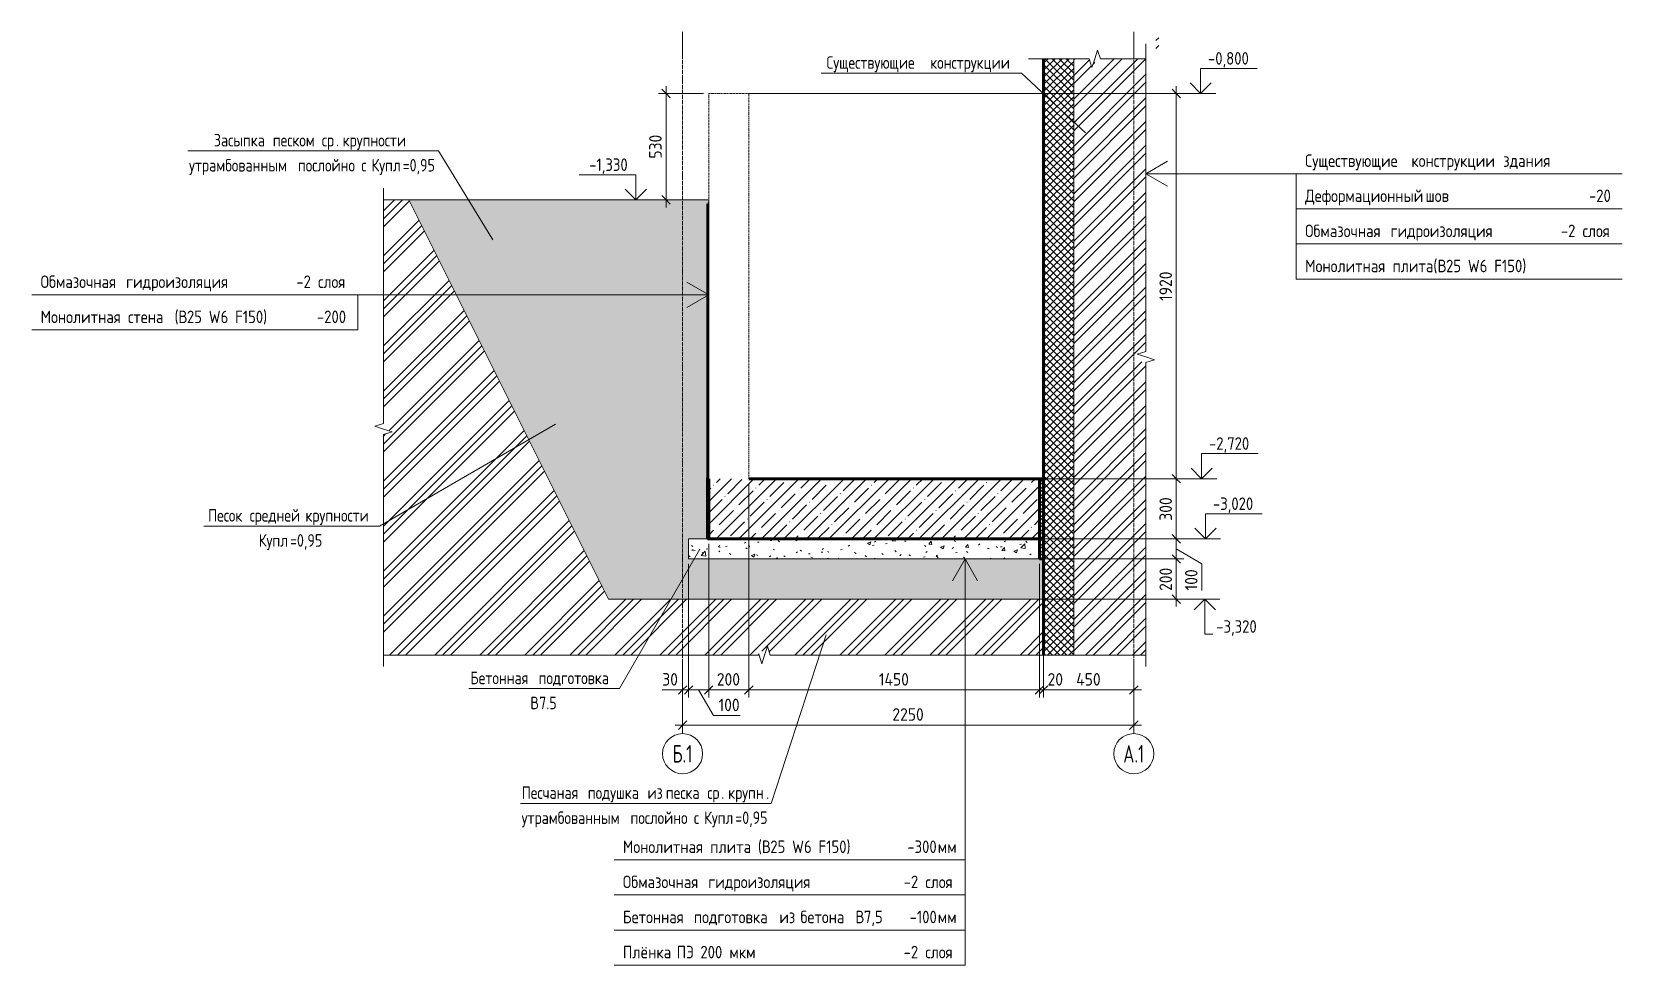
# Model space of a CAD drawing. Header units: millimetres. Extents: x 37836 to 78104, y -5145 to 33689.
# Drawn here: x 70174 to 78104, y -5145 to -492 of the extents above; entities that cross this region are included whole.
import ezdxf

# ---------------------------------------------------------------- set-up
doc = ezdxf.new("R2010")
doc.units = ezdxf.units.MM
doc.linetypes.add('01 Штриховая _4 мм_', pattern=[6, 3.5, -2.5])
doc.linetypes.add('02 Штрихпунктирная _20 мм_', pattern=[25, 20, -2.5, 0, -2.5])
for name, color, linetype, lineweight in [('AA_Dim', 7, 'Continuous', 9), ('AA_Dim-25', 7, 'Continuous', 9), ('AA_Linii', 7, 'Continuous', 9), ('AA_Oformlenie', 7, 'Continuous', 9), ('AA_Vinoska', 7, 'Continuous', 9), ('AA_Visotnaya otmetka', 7, 'Continuous', 9), ('AF_Balki', 7, 'Continuous', 20), ('AF_Perekritie', 7, 'Continuous', 60), ('AF_Pokritie', 7, 'Continuous', 9), ('AF_Stena', 7, 'Continuous', 60), ('AF_Stena_Гидроизоляция', 253, 'Continuous', 20), ('AF_Stena_Опалубка', 253, 'Continuous', 20), ('KR_Fundament', 7, 'Continuous', 20), ('Оси', 7, 'Continuous', 9)]:
    doc.layers.add(name, color=color, linetype=linetype, lineweight=lineweight)
doc.styles.add('GOST Common', font='GOST_Common.ttf', dxfattribs={"width": 0.85, "height": 62.5})
doc.styles.add('ISOCPEUR', font='isocpeur.ttf', dxfattribs={"width": 0.7, "height": 87.5})
doc.styles.add('ISOCPEUR_1', font='isocpeur.ttf', dxfattribs={"width": 0.85, "height": 62.5})
doc.styles.add('ISOCPEUR_2', font='isocpeur.ttf', dxfattribs={"width": 0.9, "height": 62.5})
doc.dimstyles.new('00_Точн_3_знака__прозр_', dxfattribs={"dimscale": 304.8, "dimtxt": 62.248823, "dimasz": 0.139436, "dimexe": 0.123031, "dimexo": 0.082021, "dimgap": 0.008202, "dimtad": 1, "dimdec": 3, "dimrnd": 0.001, "dimdsep": 46, "dimtxsty": 'ISOCPEUR_2', "dimblk1": 'OBLIQUE', "dimblk2": 'OBLIQUE', "dimsah": 1, "dimcen": 0.09, "dimdle": 0.123031, "dimazin": 0, "dimtfac": 1, "dimtdec": 4, "dimtix": 1, "dimtmove": 0, "dimatfit": 3, "dimfxl": 1, "dimtvp": 1, "dimtolj": 1, "dimtzin": 0, "dimlwd": 18, "dimlwe": 18, "dimarcsym": 2})
doc.dimstyles.new('00_Точн_3_знака__прозр__1', dxfattribs={"dimscale": 304.8, "dimtxt": 62.248823, "dimasz": 0.139436, "dimexe": 0.123031, "dimexo": 0.082021, "dimgap": 0.008202, "dimtad": 1, "dimdec": 3, "dimrnd": 0.001, "dimdsep": 46, "dimtxsty": 'ISOCPEUR_2', "dimblk1": 'OBLIQUE', "dimblk2": 'OBLIQUE', "dimsah": 1, "dimcen": 0.09, "dimdle": 0.123031, "dimazin": 0, "dimtfac": 1, "dimtdec": 4, "dimtix": 1, "dimtmove": 1, "dimatfit": 3, "dimfxl": 1, "dimtvp": 1, "dimtolj": 1, "dimtzin": 0, "dimlwd": 18, "dimlwe": 18, "dimarcsym": 2})
pattern_1 = [(45, (73377.053, -1995), (-17.67767, 17.67767), []), (135, (73377.053, -1995), (-17.67767, -17.67767), [])]

msp = doc.modelspace()

# ---------------------------------------------------------------- texts
at = {"layer": 'AA_Vinoska', "char_height": 62.5, "attachment_point": 1, "style": 'GOST Common'}
for s, insert, width in [('Существующие', (74136.1409, -614.0096), 604.773008), ('\\fGOST Common|b0|i0|c204|p34|;\\W.85; ', (74635.1286, -614.0096), 22.146617), ('конструкции', (74653.4014, -614.0096), 516.186539), ('Засыпка', (71081.3999, -1001.0171), 333.902844), ('\\fGOST Common|b0|i0|c204|p34|;\\W.85; ', (71356.8973, -1001.0171), 22.146617), ('песком', (71375.1701, -1001.0171), 274.277336), ('\\fGOST Common|b0|i0|c204|p34|;\\W.85; ', (71601.4715, -1001.0171), 22.146617), ('ср', (71619.7443, -1001.0171), 85.179297), ('крупности', (71723.7586, -1001.0171), 419.082141), ('. ', (71690.0242, -1001.0171), 40.886062), ('утрамбованным', (70957.7249, -1126.0171), 635.437555), ('\\fGOST Common|b0|i0|c204|p34|;\\W.85; ', (71482.0133, -1126.0171), 22.146617), ('послойно', (71500.2861, -1126.0171), 361.160219), ('\\fGOST Common|b0|i0|c204|p34|;\\W.85; ', (71798.273, -1126.0171), 22.146617), ('\\fGOST Common|b0|i0|c204|p34|;\\W.85;с', (71816.5458, -1126.0171), 39.182477), ('\\fGOST Common|b0|i0|c204|p34|;\\W.85; ', (71848.8746, -1126.0171), 22.146617), ('Купл', (71867.1474, -1126.0171), 189.098039), ('=0,95', (72023.1689, -1126.0171), 206.133898), ('Песок', (71053.0692, -2871.3078), 228.280516), ('\\fGOST Common|b0|i0|c204|p34|;\\W.85; ', (71241.4195, -2871.3078), 22.146617), ('средней', (71259.6923, -2871.3078), 315.163398), ('\\fGOST Common|b0|i0|c204|p34|;\\W.85; ', (71519.7281, -2871.3078), 22.146617), ('крупности', (71538.0009, -2871.3078), 419.082141), ('Купл', (71305.413, -2996.3078), 189.098039), ('=0,95', (71461.4345, -2996.3078), 206.133898), ('Бетонная', (72360.385, -3681.6463), 390.12118), ('\\fGOST Common|b0|i0|c204|p34|;\\W.85; ', (72682.2672, -3681.6463), 22.146617), ('подготовка', (72700.54, -3681.6463), 477.004062), ('\\fGOST Common|b0|i0|c204|p34|;\\W.85;В', (72659.7975, -3806.6463), 52.811164), ('7.5', (72703.3711, -3806.6463), 110.733086), ('Песчаная', (72616.9069, -4253.6873), 376.492492), ('\\fGOST Common|b0|i0|c204|p34|;\\W.85; ', (72927.5443, -4253.6873), 22.146617), ('подушка', (72945.817, -4253.6873), 339.013602), ('\\fGOST Common|b0|i0|c204|p34|;\\W.85; ', (73225.5312, -4253.6873), 22.146617), ('из', (73243.804, -4253.6873), 88.586469), ('\\fGOST Common|b0|i0|c204|p34|;\\W.85; ', (73316.8952, -4253.6873), 22.146617), ('песка', (73335.168, -4253.6873), 228.280516), ('\\fGOST Common|b0|i0|c204|p34|;\\W.85; ', (73523.5182, -4253.6873), 22.146617), ('ср', (73541.791, -4253.6873), 85.179297), ('крупн', (73645.8053, -4253.6873), 229.984102), ('. ', (73612.0709, -4253.6873), 40.886062), ('\\fGOST Common|b0|i0|c204|p34|;\\W.85;.', (73835.5612, -4253.6873), 18.739445), ('утрамбованным', (72616.1631, -4378.6873), 635.437555), ('\\fGOST Common|b0|i0|c204|p34|;\\W.85; ', (73140.4515, -4378.6873), 22.146617), ('послойно', (73158.7243, -4378.6873), 361.160219), ('\\fGOST Common|b0|i0|c204|p34|;\\W.85; ', (73456.7113, -4378.6873), 22.146617), ('\\fGOST Common|b0|i0|c204|p34|;\\W.85;с', (73474.9841, -4378.6873), 39.182477), ('\\fGOST Common|b0|i0|c204|p34|;\\W.85; ', (73507.3129, -4378.6873), 22.146617), ('Купл', (73525.5857, -4378.6873), 189.098039), ('=0,95', (73681.6071, -4378.6873), 206.133898)]:
    msp.add_mtext(s, dxfattribs=dict(at, insert=insert, width=width))
at = {"layer": 'Оси', "char_height": 87.5, "attachment_point": 1, "style": 'ISOCPEUR'}
for s, insert, width in [('\\fISOCPEUR|b0|i0|c204|p34|;\\W.7;Б', (73368.9488, -4047.5741), 60.326984), ('.1', (73418.7236, -4047.5741), 60.326984), ('\\fISOCPEUR|b0|i0|c204|p34|;\\W.7;А', (75616.0613, -4047.5741), 67.34175), ('.1', (75671.6238, -4047.5741), 60.326984)]:
    msp.add_mtext(s, dxfattribs=dict(at, insert=insert, width=width))

# ---------------------------------------------------------------- blocks, each defined once
blk = doc.blocks.new('011_ЛинияОбрыва _ЭлУзла_Линия_ - Тип 1-3696220-Разрез 2 Опл')
at = {"layer": 'AA_Oformlenie'}
for p, q in [((-33014, -3598.8), (-34886.7, -3598.8)), ((-31085, -3598.8), (-32958.4, -3598.8))]:
    blk.add_line(p, q, dxfattribs=at)
blk = doc.blocks.new('011_ЛинияОбрыва _ЭлУзла_Линия_ - Тип 1-3691065-Разрез 2 Опл')
at = {"layer": 'AA_Oformlenie'}
for p, q in [((-34886.7, -2444.4), (-34886.7, -1346.3)), ((-34886.7, -3598.8), (-34886.7, -2500))]:
    blk.add_line(p, q, dxfattribs=at)
blk = doc.blocks.new('011_ЛинияОбрыва _ЭлУзла_Линия_ - Тип 1-3696354-Разрез 2 Опл')
at = {"layer": 'AA_Oformlenie'}
for p, q in [((-31595, -626.3), (-31367.5, -626.3)), ((-31311.8, -626.3), (-31085, -626.3))]:
    blk.add_line(p, q, dxfattribs=at)
blk = doc.blocks.new('011_ЛинияОбрыва _ЭлУзла_Линия_ - Тип 1-3780672-Разрез 2 Опл')
at = {"layer": 'AA_Oformlenie'}
for p, q in [((-31085, -626.3), (-31085, -2085)), ((-31085, -2140.7), (-31085, -3598.8))]:
    blk.add_line(p, q, dxfattribs=at)
blk = doc.blocks.new('Ось сетки - d_4мм-2765513-Разрез 2 Опл')
at = {"layer": 'Оси'}
for start, end in [(0, 180), (0, 180), (180, 360), (180, 360)]:
    blk.add_arc((-31145, -4090.7), 100, start, end, dxfattribs=at)
blk = doc.blocks.new('010_Текст с выноской - Текст 2 строки-3671811-Разрез 2 Опл')
at = {"layer": 'AA_Vinoska'}
blk.add_line((-34460.3, -3766.2), (-33710.3, -3766.2), dxfattribs=at)
blk = doc.blocks.new('010_Текст с выноской - Текст 2 строки-3671829-Разрез 2 Опл')
at = {"layer": 'AA_Vinoska'}
blk.add_line((-35781.7, -2955.9), (-34906.7, -2955.9), dxfattribs=at)
blk = doc.blocks.new('DIMBLOCK35-Разрез 2 Опл')
at = {"layer": 'AA_Dim-25', "lineweight": 18}
for p, q in [((73448.8, -3145), (73448.8, -3810.5)), ((73448.8, -3773), (73448.8, -3145)), ((73418.8, -3629.8), (73418.8, -3810.5)), ((73418.8, -3773), (73418.8, -3629.8)), ((73317.4, -3773), (73421.4, -3773)), ((73381.3, -3773), (73448.8, -3773)), ((73421.4, -3773), (73433.8, -3773))]:
    blk.add_line(p, q, dxfattribs=at)
at = {"layer": 'AA_Dim-25', "lineweight": 30}
for p, q in [((73418.8, -3773), (73397.5, -3794.3)), ((73418.8, -3773), (73440, -3751.8)), ((73448.8, -3773), (73427.5, -3794.3)), ((73448.8, -3773), (73470, -3751.8))]:
    blk.add_line(p, q, dxfattribs=at)
at = {"layer": 'AA_Dim-25', "color": 0, "lineweight": 18, "insert": (73317.4, -3688.9), "char_height": 62.5, "width": 94.81, "attachment_point": 1, "line_spacing_factor": 1.149209, "style": 'ISOCPEUR_2'}
blk.add_mtext('30', dxfattribs=at)
blk = doc.blocks.new('_Oblique')
at = {"color": 0, "linetype": 'ByBlock', "lineweight": -2}
blk.add_line((-0.5, -0.5), (0.5, 0.5), dxfattribs=at)
blk = doc.blocks.new('DIMBLOCK36-Разрез 2 Опл')
at = {"layer": 'AA_Dim-25', "lineweight": 18}
for p, q in [((73548.8, -3045), (73548.8, -3810.5)), ((73548.8, -3773), (73548.8, -3045)), ((73448.8, -3145), (73448.8, -3810.5)), ((73448.8, -3773), (73448.8, -3145)), ((73448.8, -3773), (73548.8, -3773)), ((73572.9, -3900.5), (73498.8, -3773)), ((73705.7, -3900.5), (73572.9, -3900.5))]:
    blk.add_line(p, q, dxfattribs=at)
at = {"layer": 'AA_Dim-25', "lineweight": 30}
for p, q in [((73448.8, -3773), (73427.5, -3794.3)), ((73448.8, -3773), (73470, -3751.8)), ((73548.8, -3773), (73527.5, -3794.3)), ((73548.8, -3773), (73570, -3751.8))]:
    blk.add_line(p, q, dxfattribs=at)
at = {"layer": 'AA_Dim-25', "color": 0, "lineweight": 18, "insert": (73597.9, -3816.4), "char_height": 62.5, "width": 129.286, "attachment_point": 1, "line_spacing_factor": 1.149209, "style": 'ISOCPEUR_2'}
blk.add_mtext('100', dxfattribs=at)
blk = doc.blocks.new('DIMBLOCK37-Разрез 2 Опл')
at = {"layer": 'AA_Dim-25', "lineweight": 18}
for p, q in [((73748.8, -2745), (73748.8, -3810.5)), ((73748.8, -3773), (73748.8, -2745)), ((73548.8, -3045), (73548.8, -3810.5)), ((73548.8, -3773), (73548.8, -3045)), ((73548.8, -3773), (73748.8, -3773))]:
    blk.add_line(p, q, dxfattribs=at)
at = {"layer": 'AA_Dim-25', "lineweight": 30}
for p, q in [((73548.8, -3773), (73527.5, -3794.3)), ((73548.8, -3773), (73570, -3751.8)), ((73748.8, -3773), (73727.5, -3794.3)), ((73748.8, -3773), (73770, -3751.8))]:
    blk.add_line(p, q, dxfattribs=at)
at = {"layer": 'AA_Dim-25', "color": 0, "lineweight": 18, "insert": (73589.5, -3688.9), "char_height": 62.5, "width": 142.215, "attachment_point": 1, "line_spacing_factor": 1.149209, "style": 'ISOCPEUR_2'}
blk.add_mtext('200', dxfattribs=at)
blk = doc.blocks.new('DIMBLOCK38-Разрез 2 Опл')
at = {"layer": 'AA_Dim-25', "lineweight": 18}
for p, q in [((73748.8, -2745), (73748.8, -3810.5)), ((73748.8, -3773), (73748.8, -2745)), ((75198.8, -3145), (75198.8, -3810.5)), ((75198.8, -3773), (75198.8, -3145)), ((73748.8, -3773), (75198.8, -3773))]:
    blk.add_line(p, q, dxfattribs=at)
at = {"layer": 'AA_Dim-25', "lineweight": 30}
for p, q in [((73748.8, -3773), (73727.5, -3794.3)), ((73748.8, -3773), (73770, -3751.8)), ((75198.8, -3773), (75177.5, -3794.3)), ((75198.8, -3773), (75220, -3751.8))]:
    blk.add_line(p, q, dxfattribs=at)
at = {"layer": 'AA_Dim-25', "color": 0, "lineweight": 18, "insert": (74397.2, -3688.9), "char_height": 62.5, "width": 183.873, "attachment_point": 1, "line_spacing_factor": 1.149209, "style": 'ISOCPEUR_2'}
blk.add_mtext('1450', dxfattribs=at)
blk = doc.blocks.new('DIMBLOCK39-Разрез 2 Опл')
at = {"layer": 'AA_Dim-25', "lineweight": 18}
for p, q in [((75198.8, -3145), (75198.8, -3810.5)), ((75198.8, -3773), (75198.8, -3145)), ((75218.8, -3495.8), (75218.8, -3810.5)), ((75218.8, -3773), (75218.8, -3495.8)), ((75198.8, -3773), (75218.8, -3773)), ((75213.7, -3773), (75208.8, -3773)), ((75317.7, -3773), (75213.7, -3773))]:
    blk.add_line(p, q, dxfattribs=at)
at = {"layer": 'AA_Dim-25', "lineweight": 30}
for p, q in [((75198.8, -3773), (75177.5, -3794.3)), ((75218.8, -3773), (75197.5, -3794.3)), ((75198.8, -3773), (75220, -3751.8)), ((75218.8, -3773), (75240, -3751.8))]:
    blk.add_line(p, q, dxfattribs=at)
at = {"layer": 'AA_Dim-25', "color": 0, "lineweight": 18, "insert": (75238.7, -3688.9), "char_height": 62.5, "width": 94.81, "attachment_point": 1, "line_spacing_factor": 1.149209, "style": 'ISOCPEUR_2'}
blk.add_mtext('20', dxfattribs=at)
blk = doc.blocks.new('DIMBLOCK40-Разрез 2 Опл')
at = {"layer": 'AA_Dim-25', "lineweight": 18}
for p, q in [((75218.8, -3495.8), (75218.8, -3810.5)), ((75218.8, -3773), (75218.8, -3495.8)), ((75668.8, -3629.8), (75668.8, -3810.5)), ((75668.8, -3773), (75668.8, -3629.8)), ((75218.8, -3773), (75706.3, -3773))]:
    blk.add_line(p, q, dxfattribs=at)
at = {"layer": 'AA_Dim-25', "lineweight": 30}
for p, q in [((75218.8, -3773), (75197.5, -3794.3)), ((75218.8, -3773), (75240, -3751.8)), ((75668.8, -3773), (75647.5, -3794.3)), ((75668.8, -3773), (75690, -3751.8))]:
    blk.add_line(p, q, dxfattribs=at)
at = {"layer": 'AA_Dim-25', "color": 0, "lineweight": 18, "insert": (75381.5, -3688.9), "char_height": 62.5, "width": 149.397, "attachment_point": 1, "line_spacing_factor": 1.149209, "style": 'ISOCPEUR_2'}
blk.add_mtext('450', dxfattribs=at)
blk = doc.blocks.new('DIMBLOCK41-Разрез 2 Опл')
at = {"layer": 'AA_Dim-25', "lineweight": 18}
for p, q in [((73418.8, -3629.8), (73418.8, -3985.5)), ((73418.8, -3948), (73418.8, -3629.8)), ((75668.8, -3629.8), (75668.8, -3985.5)), ((75668.8, -3948), (75668.8, -3629.8)), ((73381.3, -3948), (75706.3, -3948))]:
    blk.add_line(p, q, dxfattribs=at)
at = {"layer": 'AA_Dim-25', "lineweight": 30}
for p, q in [((73418.8, -3948), (73397.5, -3969.3)), ((73418.8, -3948), (73440, -3926.8)), ((75668.8, -3948), (75647.5, -3969.3)), ((75668.8, -3948), (75690, -3926.8))]:
    blk.add_line(p, q, dxfattribs=at)
at = {"layer": 'AA_Dim-25', "color": 0, "lineweight": 18, "insert": (74464.8, -3863.9), "char_height": 62.5, "width": 189.619, "attachment_point": 1, "line_spacing_factor": 1.149209, "style": 'ISOCPEUR_2'}
blk.add_mtext('2250', dxfattribs=at)
blk = doc.blocks.new('DIMBLOCK42-Разрез 2 Опл')
at = {"layer": 'AA_Dim-25', "lineweight": 18}
for p, q in [((75223.8, -3120), (75918, -3120)), ((75880.5, -3120), (75223.8, -3120)), ((75880.5, -3357.5), (75880.5, -3120)), ((75243.8, -3320), (75918, -3320)), ((75880.5, -3320), (75243.8, -3320))]:
    blk.add_line(p, q, dxfattribs=at)
at = {"layer": 'AA_Dim-25', "lineweight": 30}
for p, q in [((75880.5, -3120), (75859.3, -3098.8)), ((75880.5, -3120), (75901.8, -3141.2)), ((75880.5, -3320), (75859.3, -3298.8)), ((75880.5, -3320), (75901.8, -3341.3))]:
    blk.add_line(p, q, dxfattribs=at)
at = {"layer": 'AA_Dim-25', "color": 0, "lineweight": 18, "insert": (75796.4, -3279.3), "char_height": 62.5, "width": 142.215, "attachment_point": 1, "rotation": 90, "line_spacing_factor": 1.149209, "style": 'ISOCPEUR_2'}
blk.add_mtext('200', dxfattribs=at)
blk = doc.blocks.new('DIMBLOCK43-Разрез 2 Опл')
at = {"layer": 'AA_Dim-25', "lineweight": 30}
for p, q in [((75880.5, -3020), (75859.3, -2998.8)), ((75880.5, -3020), (75901.8, -3041.2)), ((75880.5, -3120), (75859.3, -3098.8)), ((75880.5, -3120), (75901.8, -3141.2))]:
    blk.add_line(p, q, dxfattribs=at)
at = {"layer": 'AA_Dim-25', "lineweight": 18}
for p, q in [((75223.8, -3020), (75918, -3020)), ((75880.5, -3020), (75223.8, -3020)), ((75880.5, -3120), (75880.5, -3020)), ((76008, -3144.1), (75880.5, -3070)), ((75223.8, -3120), (75918, -3120)), ((75880.5, -3120), (75223.8, -3120)), ((76008, -3276.9), (76008, -3144.1))]:
    blk.add_line(p, q, dxfattribs=at)
at = {"layer": 'AA_Dim-25', "color": 0, "lineweight": 18, "insert": (75923.9, -3276.9), "char_height": 62.5, "width": 129.286, "attachment_point": 1, "rotation": 90, "line_spacing_factor": 1.149209, "style": 'ISOCPEUR_2'}
blk.add_mtext('100', dxfattribs=at)
blk = doc.blocks.new('DIMBLOCK44-Разрез 2 Опл')
at = {"layer": 'AA_Dim-25', "lineweight": 18}
for p, q in [((75223.8, -2720), (75918, -2720)), ((75880.5, -2720), (75223.8, -2720)), ((75880.5, -3020), (75880.5, -2720)), ((75223.8, -3020), (75918, -3020)), ((75880.5, -3020), (75223.8, -3020))]:
    blk.add_line(p, q, dxfattribs=at)
at = {"layer": 'AA_Dim-25', "lineweight": 30}
for p, q in [((75880.5, -2720), (75859.3, -2698.8)), ((75880.5, -2720), (75901.8, -2741.2)), ((75880.5, -3020), (75859.3, -2998.8)), ((75880.5, -3020), (75901.8, -3041.2))]:
    blk.add_line(p, q, dxfattribs=at)
at = {"layer": 'AA_Dim-25', "color": 0, "lineweight": 18, "insert": (75796.4, -2929.3), "char_height": 62.5, "width": 142.215, "attachment_point": 1, "rotation": 90, "line_spacing_factor": 1.149209, "style": 'ISOCPEUR_2'}
blk.add_mtext('300', dxfattribs=at)
blk = doc.blocks.new('DIMBLOCK45-Разрез 2 Опл')
at = {"layer": 'AA_Dim-25', "lineweight": 30}
for p, q in [((75880.5, -800), (75859.3, -778.8)), ((75880.5, -800), (75901.8, -821.3)), ((75880.5, -2720), (75859.3, -2698.8)), ((75880.5, -2720), (75901.8, -2741.2))]:
    blk.add_line(p, q, dxfattribs=at)
at = {"layer": 'AA_Dim-25', "lineweight": 18}
for p, q in [((75880.5, -2720), (75880.5, -762.5)), ((73773.8, -800), (75918, -800)), ((75880.5, -800), (73773.8, -800)), ((75223.8, -2720), (75918, -2720)), ((75880.5, -2720), (75223.8, -2720))]:
    blk.add_line(p, q, dxfattribs=at)
at = {"layer": 'AA_Dim-25', "color": 0, "lineweight": 18, "insert": (75796.4, -1833.6), "char_height": 62.5, "width": 176.691, "attachment_point": 1, "rotation": 90, "line_spacing_factor": 1.149209, "style": 'ISOCPEUR_2'}
blk.add_mtext('1920', dxfattribs=at)
blk = doc.blocks.new('DIMBLOCK46-Разрез 2 Опл')
at = {"layer": 'AA_Dim-25', "lineweight": 30}
for p, q in [((73336.2, -800), (73314.9, -778.8)), ((73336.2, -800), (73357.4, -821.3)), ((73336.2, -1330), (73314.9, -1308.8)), ((73336.2, -1330), (73357.4, -1351.2))]:
    blk.add_line(p, q, dxfattribs=at)
at = {"layer": 'AA_Dim-25', "lineweight": 18}
for p, q in [((73336.2, -762.5), (73336.2, -1367.5)), ((73523.8, -800), (73298.7, -800)), ((73336.2, -800), (73523.8, -800)), ((73523.8, -1330), (73298.7, -1330)), ((73336.2, -1330), (73523.8, -1330))]:
    blk.add_line(p, q, dxfattribs=at)
at = {"layer": 'AA_Dim-25', "color": 0, "lineweight": 18, "insert": (73252, -1124.3), "char_height": 62.5, "width": 142.215, "attachment_point": 1, "rotation": 90, "line_spacing_factor": 1.149209, "style": 'ISOCPEUR_2'}
blk.add_mtext('530', dxfattribs=at)
blk = doc.blocks.new('Высотные отметки - Стрелка вверх-400292-Разрез 2 Опл')
at = {"layer": 'AA_Vinoska'}
for p, q in [((-33627.9, -1205), (-33910.4, -1205)), ((-33627.9, -1330), (-33627.9, -1205)), ((-33552.9, -1330), (-33702.9, -1330)), ((-33627.9, -1330), (-33680.9, -1277)), ((-33627.9, -1330), (-33574.8, -1277))]:
    blk.add_line(p, q, dxfattribs=at)
blk = doc.blocks.new('Высотные отметки - Стрелка вниз высокая-400290-Разрез 2 Опл')
at = {"layer": 'AA_Vinoska'}
for p, q in [((-30865.8, -3320), (-30715.8, -3320)), ((-30790.8, -3320), (-30843.8, -3373)), ((-30790.8, -3320), (-30790.8, -3495)), ((-30790.8, -3320), (-30737.7, -3373)), ((-30790.8, -3495), (-30503.3, -3495))]:
    blk.add_line(p, q, dxfattribs=at)
blk = doc.blocks.new('010_Текст с выноской - Текст 2 строки-3780701-Разрез 2 Опл')
at = {"layer": 'AA_Vinoska'}
blk.add_line((-32704.9, -698.6), (-31704.9, -698.6), dxfattribs=at)
blk = doc.blocks.new('010_Флажок - Бок Стена здание-3783201-Разрез 2 Опл')
at = {"layer": 'AA_Vinoska'}
for p, q in [((-31085, -1199.8), (-30976.7, -1137.3)), ((-31085, -1199.8), (-30976.7, -1262.3)), ((-31085, -1199.8), (-30335, -1199.8)), ((-30335, -1199.8), (-30335, -1374.8)), ((-30335, -1199.8), (-28710, -1199.8)), ((-30335, -1374.8), (-28710, -1374.8)), ((-30335, -1374.8), (-30335, -1549.8)), ((-30335, -1549.8), (-30335, -1724.8)), ((-30335, -1549.8), (-28710, -1549.8)), ((-30335, -1724.8), (-28710, -1724.8))]:
    blk.add_line(p, q, dxfattribs=at)
blk = doc.blocks.new('010_Флажок - Бок Стена без засыпки-3873079-Разрез 2 Опл')
at = {"layer": 'AA_Vinoska'}
for p, q in [((-33265, -1803.4), (-33373.3, -1740.9)), ((-36640, -1803.4), (-35015, -1803.4)), ((-33265, -1803.4), (-35015, -1803.4)), ((-35015, -1978.4), (-35015, -1803.4)), ((-33265, -1803.4), (-33373.3, -1865.9)), ((-36640, -1978.4), (-35015, -1978.4))]:
    blk.add_line(p, q, dxfattribs=at)
blk = doc.blocks.new('010_Флажок - Низ Фунд плита-3874300-Разрез 2 Опл')
at = {"layer": 'AA_Vinoska'}
for p, q in [((-31986.8, -3120), (-32049.3, -3228.3)), ((-31986.8, -3120), (-31924.3, -3228.3)), ((-31986.8, -3120), (-31986.8, -4620)), ((-33736.8, -4620), (-31986.8, -4620)), ((-31986.8, -4795), (-31986.8, -4620)), ((-33736.8, -4795), (-31986.8, -4795)), ((-31986.8, -4970), (-31986.8, -4795)), ((-33736.8, -4970), (-31986.8, -4970)), ((-31986.8, -5145), (-31986.8, -4970)), ((-33736.8, -5145), (-31986.8, -5145))]:
    blk.add_line(p, q, dxfattribs=at)
blk = doc.blocks.new('010_Текст с выноской - Текст 2 строки-3873132-Разрез 2 Опл')
at = {"layer": 'AA_Vinoska'}
blk.add_line((-35862.1, -1085.6), (-34612.1, -1085.6), dxfattribs=at)

# ---------------------------------------------------------------- dimensions: what is measured, and where the dimension line sits
at = {"layer": 'AA_Dim', "lineweight": 18}
for base, p1, p2, override, picture, middle in [((73336.1839, -1330), (73548.769, -800), (73548.769, -1330), {"dimpost": '<>', "dimfxl": 530}, 'DIMBLOCK46-Разрез 2 Опл', (73302.4339, -1065)), ((75880.543, -800), (75198.769, -2720), (73748.769, -800), {"dimpost": '<>', "dimfxl": 2406.0133}, 'DIMBLOCK45-Разрез 2 Опл', (75846.793, -1760)), ((75880.543, -2720), (75198.769, -3020), (75198.769, -2720), {"dimpost": '<>', "dimfxl": 300}, 'DIMBLOCK44-Разрез 2 Опл', (75846.793, -2870)), ((75880.543, -3120), (75218.769, -3320), (75198.769, -3120), {"dimpost": '<>', "dimfxl": 200.997512}, 'DIMBLOCK42-Разрез 2 Опл', (75846.793, -3220))]:
    dim = msp.add_linear_dim(base=base, p1=p1, p2=p2, angle=90, dimstyle='00_Точн_3_знака__прозр_', override=override, dxfattribs=at)
    dim.commit()
    dim.dimension.update_dxf_attribs({"geometry": picture, "text_midpoint": middle})
for base, p1, p2, override, picture, middle in [((73748.769, -3773.0137), (73548.769, -3020), (73748.769, -2720), {"dimpost": '<>', "dimfxl": 360.555128}, 'DIMBLOCK37-Разрез 2 Опл', (73648.769, -3739.2637)), ((75198.769, -3773.0137), (73748.769, -2720), (75198.769, -3120), {"dimpost": '<>', "dimfxl": 1504.160896}, 'DIMBLOCK38-Разрез 2 Опл', (74473.769, -3739.2637)), ((75668.769, -3773.0137), (75218.769, -3470.7897), (75668.769, -3604.8), {"dimpost": '<>', "dimfxl": 469.530356}, 'DIMBLOCK40-Разрез 2 Опл', (75443.769, -3739.2637)), ((75668.769, -3948.0137), (73418.769, -3604.8), (75668.769, -3604.8), {"dimpost": '<>', "dimfxl": 2250}, 'DIMBLOCK41-Разрез 2 Опл', (74543.769, -3914.2637))]:
    dim = msp.add_linear_dim(base=base, p1=p1, p2=p2, dimstyle='00_Точн_3_знака__прозр_', override=override, dxfattribs=at)
    dim.commit()
    dim.dimension.update_dxf_attribs({"geometry": picture, "text_midpoint": middle})
dim = msp.add_linear_dim(base=(75880.543, -3020), p1=(75198.769, -3120), p2=(75198.769, -3020), angle=90, dimstyle='00_Точн_3_знака__прозр__1', override={"dimpost": '<>', "dimfxl": 100}, dxfattribs=at)
dim.commit()
dim.dimension.update_dxf_attribs({"geometry": 'DIMBLOCK43-Разрез 2 Опл', "text_midpoint": (75965.5562, -3212.2409), "dimtype": 160, "text_rotation": 90})
for base, p1, p2, override, picture, middle in [((73548.769, -3773.0137), (73448.769, -3120), (73548.769, -3020), {"dimpost": '<>', "dimfxl": 141.421356}, 'DIMBLOCK36-Разрез 2 Опл', (73662.5575, -3858.0269)), ((73448.769, -3773.0137), (73418.769, -3604.8), (73448.769, -3120), {"dimpost": '<>', "dimfxl": 485.727331}, 'DIMBLOCK35-Разрез 2 Опл', (73364.7698, -3730.5269)), ((75218.769, -3773.0137), (75198.769, -3120), (75218.769, -3470.7897), {"dimpost": '<>', "dimfxl": 351.359401}, 'DIMBLOCK39-Разрез 2 Опл', (75286.0698, -3730.5269))]:
    dim = msp.add_linear_dim(base=base, p1=p1, p2=p2, dimstyle='00_Точн_3_знака__прозр__1', override=override, dxfattribs=at)
    dim.commit()
    dim.dimension.update_dxf_attribs({"geometry": picture, "text_midpoint": middle, "dimtype": 160})

# ---------------------------------------------------------------- hatches: boundary and pattern name
at = {"layer": 'AA_Oformlenie'}
h = msp.add_hatch(dxfattribs=at)
h.set_pattern_fill('FP_13', color=250, style=0, pattern_type=2)
h.set_pattern_definition([(45, (73377.05, -1995), (-112.253, 112.253), []), (45, (73416.74, -1995), (0, 224.506), []), (45, (73337.36, -1995), (0, 224.506), [])])
h.paths.add_polyline_path([(75218.769, -3598.7977), (75218.769, -3320), (73048.769, -3320), (72053.769, -1330), (71927.0622, -1330), (71927.0622, -2444.3781), (71946.6885, -2444.3781), (71946.6885, -2472.5324), (71927.0622, -2472.5324), (71970.3635, -2486.2824), (71927.0622, -2500.0324), (71927.0622, -3598.7977), (73799.7613, -3598.7977), (73799.7613, -3579.1714), (73827.9156, -3579.1714), (73827.9156, -3598.7977), (73841.6656, -3555.4965), (73855.4156, -3598.7977)])
h = msp.add_hatch(dxfattribs=at)
h.set_pattern_fill('FP_12', color=250, style=0, pattern_type=2)
h.set_pattern_definition([(0, (73377.053, -1995), (101.6, 25.4), [8.382, -67.818, 8.382, -67.818, -406.4]), (0, (73377.053, -1995), (101.6, 25.4), [-152.4, 8.382, -144.018, 8.382, -67.818, -177.8]), (0, (73377.053, -1995), (101.6, 25.4), [-381, 8.382, -42.418, 8.382, -118.618]), (120, (73415.153, -1982.3), (-72.79705, 75.28818), [8.382, -67.818, 8.382, -67.818, -406.4]), (120, (73415.153, -1982.3), (-72.79705, 75.28818), [-152.4, 8.382, -144.018, 8.382, -67.818, -177.8]), (120, (73415.153, -1982.3), (-72.79705, 75.28818), [-381, 8.382, -42.418, 8.382, -118.618]), (240, (73427.853, -1931.5), (-28.80295, -100.68818), [8.382, -67.818, 8.382, -67.818, -406.4]), (240, (73427.853, -1931.5), (-28.80295, -100.68818), [-152.4, 8.382, -144.018, 8.382, -67.818, -177.8]), (240, (73427.853, -1931.5), (-28.80295, -100.68818), [-381, 8.382, -42.418, 8.382, -118.618])])
h.paths.add_polyline_path([(75218.769, -3320), (75218.769, -3120), (73448.769, -3120), (73448.769, -3020), (73548.769, -3020), (73548.769, -1330), (72053.769, -1330), (73048.769, -3320), (73831.3439, -3320)])
at = {"layer": 'AF_Perekritie', "lineweight": 9}
h = msp.add_hatch(dxfattribs=at)
h.set_pattern_fill('FP_8', color=256, style=0, pattern_type=2)
h.set_pattern_definition([(45, (73377.05, -1995), (-56.1266, 56.1266), []), (45, (73433.18, -1995), (-56.1266, 56.1266), [99.219, -19.844, 0.8382, -19.006])])
h.paths.add_polyline_path([(73831.3439, -3020), (75198.769, -3020), (75198.769, -2720), (73548.769, -2720), (73548.769, -3020)])
at = {"layer": 'AF_Pokritie'}
h = msp.add_hatch(dxfattribs=at)
h.set_pattern_fill('FP_9', color=256, style=0, pattern_type=2)
h.set_pattern_definition([(50, (73377.05, -1995), (182.185, -15.939), [19.05, -209.55]), (355, (73377.05, -1995), (-35.242, 191.057), [15.24, -167.64]), (100.451, (73392.23, -1996.33), (146.943, 175.117), [16.19, -178.09]), (46.184, (73377.05, -1944.2), (271.08, -42.043), [28.575, -314.325]), (96.636, (73399.64, -1947.7), (237.403, 247.427), [24.285, -267.135]), (351.184, (73377.05, -1944.2), (237.405, 247.425), [22.86, -251.46]), (21, (73402.45, -1956.9), (151.615, -102.266), [19.05, -209.55]), (326, (73402.45, -1956.9), (61.802, 184.188), [15.24, -167.64]), (71.451, (73415.09, -1965.42), (213.417, 81.921), [16.19, -178.09]), (37.5, (73377.05, -1995), (3.0883, 84.555), [8.382, -157.226, 8.382, -161.798, -168.275]), (37.5, (73377.05, -1995), (3.0883, 84.555), [-335.788, 8.382, -159.893]), (7.5, (73377.05, -1995), (66.8194, 100.1807), [8.382, -88.646, 8.382, -153.416, -64.135]), (7.5, (73377.05, -1995), (66.8194, 100.1807), [-258.826, 8.382, -55.753]), (327.5, (73320.41, -1995), (135.5905, -5.729), [8.382, -55.118, 8.382, -189.738, -262.89]), (327.5, (73320.41, -1995), (135.5905, -5.729), [-261.62, 8.382, -254.508]), (317.5, (73295.01, -1995), (148.129, 25.427), [8.382, -74.168, 8.382, -123.19, -186.69]), (317.5, (73295.01, -1995), (148.129, 25.427), [-214.122, 8.382, -178.308])])
h.paths.add_polyline_path([(73831.3439, -3120), (75198.769, -3120), (75198.769, -3020), (73448.769, -3020), (73448.769, -3120), (73548.769, -3120)])
at = {"layer": 'AF_Stena', "lineweight": 9}
h = msp.add_hatch(dxfattribs=at)
h.set_pattern_fill('FP_11', color=256, style=0, pattern_type=2)
h.set_pattern_definition([(45, (73377.05, -1995), (-58.933, 58.933), []), (45, (73416.34, -1995), (-58.933, 58.933), [])])
h.paths.add_polyline_path([(75778.769, -3656.0335), (75793.2256, -3656.0335), (75793.2256, -3648.7977), (75778.769, -3648.7977)])
h.paths.add_polyline_path([(75473.769, -3598.7977), (75728.769, -3598.7977), (75728.769, -2140.6867), (75709.1426, -2140.6867), (75709.1426, -2112.5324), (75728.769, -2112.5324), (75685.4677, -2098.7824), (75728.769, -2085.0324), (75728.769, -626.2671), (75501.9233, -626.2671), (75501.9233, -645.8934), (75473.769, -645.8934), (75473.769, -626.2671), (75460.019, -669.5683), (75446.269, -626.2671), (75368.769, -626.2671), (75368.769, -3598.7977), (75446.269, -3598.7977)])
h.paths.add_polyline_path([(75778.769, -576.2671), (75793.2256, -576.2671), (75793.2256, -521.68), (75778.769, -521.68)])
h = msp.add_hatch(dxfattribs=at)
h.set_pattern_fill('FP_10', color=256, style=0, pattern_type=2)
h.set_pattern_definition(pattern_1)
h.paths.add_polyline_path([(75218.769, -3598.7977), (75368.769, -3598.7977), (75368.769, -626.2671), (75218.769, -626.2671), (75218.769, -3320)])
h = msp.add_hatch(dxfattribs=at)
h.set_pattern_fill('FP_10', color=256, style=0, pattern_type=2)
h.set_pattern_definition(pattern_1)
h.paths.add_polyline_path([(75198.769, -3120), (75218.769, -3120), (75218.769, -2720), (75198.769, -2720)])

# ---------------------------------------------------------------- linework, layer by layer
at = {"layer": 'AA_Linii'}
for p, q in [((72053.769, -1330), (71927.0622, -1330)), ((71927.0622, -1330), (71927.0622, -2444.3781)), ((73548.769, -1330), (72053.769, -1330)), ((72053.769, -1330), (73048.769, -3320)), ((73048.769, -3320), (72053.769, -1330)), ((73548.769, -3020), (73548.769, -1330)), ((71927.0622, -2500.0324), (71927.0622, -3598.7977)), ((73448.769, -3120), (73448.769, -3020)), ((73448.769, -3020), (73548.769, -3020)), ((75218.769, -3120), (73448.769, -3120)), ((75218.769, -3320), (75218.769, -3120)), ((73048.769, -3320), (75218.769, -3320)), ((75218.769, -3320), (73048.769, -3320)), ((75218.769, -3598.7977), (75218.769, -3320)), ((71927.0622, -3598.7977), (73799.7613, -3598.7977)), ((73855.4156, -3598.7977), (75218.769, -3598.7977))]:
    msp.add_line(p, q, dxfattribs=at)
at = {"layer": 'AA_Vinoska'}
for p, q in [((75728.769, -626.2671), (75728.769, -551.2671)), ((75218.769, -626.2671), (75143.769, -626.2671)), ((75446.269, -626.2671), (75460.019, -669.5683)), ((75460.019, -669.5683), (75473.769, -626.2671)), ((75487.8462, -582.942), (75473.769, -626.2671)), ((75501.9233, -626.2671), (75487.8462, -582.942)), ((75428.0324, -996.1707), (75108.8401, -698.5672)), ((72472.2056, -1529.1761), (72201.6241, -1085.5747)), ((71927.0622, -1346.2671), (71927.0622, -1271.2671)), ((75728.769, -2085.0324), (75685.4677, -2098.7824)), ((75685.4677, -2098.7824), (75728.769, -2112.5324)), ((75772.0941, -2126.6096), (75728.769, -2112.5324)), ((75728.769, -2140.6867), (75772.0941, -2126.6096)), ((71927.0622, -2444.3781), (71883.7371, -2458.4552)), ((72785.3914, -2448.8003), (71907.0622, -2955.8654)), ((71883.7371, -2458.4552), (71927.0622, -2472.5324)), ((71970.3635, -2486.2824), (71927.0622, -2472.5324)), ((71927.0622, -2500.0324), (71970.3635, -2486.2824)), ((73504.4942, -3071.3941), (73103.428, -3766.2039)), ((73841.6656, -3555.4965), (73827.9156, -3598.7977)), ((73855.4156, -3598.7977), (73841.6656, -3555.4965)), ((74135.0021, -3497.8159), (73860.0623, -4338.2449)), ((71927.0622, -3598.7977), (71927.0622, -3656.0335)), ((73799.7613, -3598.7977), (73813.8384, -3642.1228)), ((73813.8384, -3642.1228), (73827.9156, -3598.7977)), ((75728.769, -3598.7977), (75728.769, -3656.0335))]:
    msp.add_line(p, q, dxfattribs=at)
at = {"layer": 'AA_Visotnaya otmetka'}
for p, q in [((73748.769, -800), (75870.075, -800)), ((75870.075, -800), (76001.9003, -800)), ((73316.9829, -1330), (73185.9019, -1330)), ((73548.769, -1330), (73316.9829, -1330)), ((75198.769, -2720), (75881.3524, -2720)), ((75881.3524, -2720), (76006.9003, -2720)), ((75198.769, -3020), (75882.2105, -3020)), ((75882.2105, -3020), (76026.5907, -3020)), ((75218.769, -3320), (75883.1436, -3320)), ((75883.1436, -3320), (76023.0049, -3320))]:
    msp.add_line(p, q, dxfattribs=at)
at = {"layer": 'AF_Balki', "lineweight": 60}
for p, q in [((73548.769, -1350), (73543.769, -1350)), ((73543.769, -1350), (73543.769, -2715)), ((73543.769, -2715), (73542.769, -2715)), ((73542.769, -2715), (73542.769, -3020)), ((73547.769, -3020), (73547.769, -2720)), ((73547.769, -2720), (73548.769, -2720)), ((73542.769, -3020), (73547.769, -3020))]:
    msp.add_line(p, q, dxfattribs=at)
at = {"layer": 'AF_Balki'}
msp.add_line((73548.769, -2720), (73548.769, -1350), dxfattribs=at)
at = {"layer": 'AF_Pokritie', "lineweight": 20}
for p, q in [((75198.769, -3020), (73448.769, -3020)), ((73448.769, -3020), (73448.769, -3120)), ((75198.769, -3120), (75198.769, -3020)), ((73448.769, -3120), (75198.769, -3120))]:
    msp.add_line(p, q, dxfattribs=at)
at = {"layer": 'AF_Stena_Гидроизоляция', "lineweight": 60}
for p, q in [((75198.769, -2720), (75198.769, -3120)), ((75218.769, -2720), (75198.769, -2720)), ((75218.769, -3120), (75218.769, -2720)), ((75198.769, -3120), (75218.769, -3120))]:
    msp.add_line(p, q, dxfattribs=at)
at = {"layer": 'AF_Stena_Опалубка', "lineweight": 60}
msp.add_line((75218.769, -626.2671), (75218.769, -3598.7977), dxfattribs=at)
at = {"layer": 'AF_Stena_Опалубка'}
msp.add_line((75368.769, -626.2671), (75368.769, -3598.7977), dxfattribs=at)
at = {"layer": 'AF_Stena_Опалубка', "linetype": '01 Штриховая _4 мм_'}
for p, q in [((73548.769, -800), (73548.769, -1350)), ((73748.769, -800), (73548.769, -800)), ((73748.769, -2720), (73748.769, -800)), ((73548.769, -1350), (73548.769, -2720))]:
    msp.add_line(p, q, dxfattribs=at)
at = {"layer": 'KR_Fundament', "lineweight": 60}
for p, q in [((73548.769, -2720), (73548.769, -3020)), ((75198.769, -2720), (73748.769, -2720)), ((75198.769, -3020), (75198.769, -2720)), ((73548.769, -3020), (75198.769, -3020))]:
    msp.add_line(p, q, dxfattribs=at)
at = {"layer": 'Оси'}
for p, q in [((73418.769, -617.1685), (73418.769, -492.1685)), ((75668.769, -617.1685), (75668.769, -492.1685)), ((73418.769, -3990.6606), (73418.769, -3865.6606)), ((75668.769, -3990.6606), (75668.769, -3865.6606))]:
    msp.add_line(p, q, dxfattribs=at)
at = {"layer": 'Оси', "linetype": '02 Штрихпунктирная _20 мм_'}
for p, q in [((73418.769, -3865.6606), (73418.769, -617.1685)), ((75668.769, -3865.6606), (75668.769, -617.1685))]:
    msp.add_line(p, q, dxfattribs=at)

# ---------------------------------------------------------------- block references
at = {"layer": 'AA_Oformlenie'}
for name in ['011_ЛинияОбрыва _ЭлУзла_Линия_ - Тип 1-3696354-Разрез 2 Опл', '011_ЛинияОбрыва _ЭлУзла_Линия_ - Тип 1-3780672-Разрез 2 Опл', '011_ЛинияОбрыва _ЭлУзла_Линия_ - Тип 1-3691065-Разрез 2 Опл', '011_ЛинияОбрыва _ЭлУзла_Линия_ - Тип 1-3696220-Разрез 2 Опл']:
    msp.add_blockref(name, (106813.769, 0), dxfattribs=at)
at = {"layer": 'AA_Vinoska'}
for name, p in [('010_Текст с выноской - Текст 2 строки-3780701-Разрез 2 Опл', (106813.769, 0)), ('010_Текст с выноской - Текст 2 строки-3873132-Разрез 2 Опл', (106813.769, 0)), ('010_Флажок - Бок Стена здание-3783201-Разрез 2 Опл', (106813.769, 0)), ('Высотные отметки - Стрелка вверх-400292-Разрез 2 Опл', (106813.769, 0)), ('010_Флажок - Бок Стена без засыпки-3873079-Разрез 2 Опл', (106813.769, 0)), ('010_Текст с выноской - Текст 2 строки-3671829-Разрез 2 Опл', (106813.769, 0)), ('010_Флажок - Низ Фунд плита-3874300-Разрез 2 Опл', (106813.769, 0)), ('Высотные отметки - Стрелка вниз высокая-400290-Разрез 2 Опл', (106813.769, 0)), ('010_Текст с выноской - Текст 2 строки-3671811-Разрез 2 Опл', (106813.769, 0)), ('010_Текст с выноской - Текст 2 строки-3873132-Разрез 2 Опл', (108472.2073, -3252.6703))]:
    msp.add_blockref(name, p, dxfattribs=at)
at = {"layer": 'AA_Visotnaya otmetka', "extrusion": (0, 0, -1)}
for p in [(-42374.0333, 530), (-42379.0333, -1390), (-42398.7236, -1690)]:
    msp.add_blockref('Высотные отметки - Стрелка вверх-400292-Разрез 2 Опл', p, dxfattribs=at)
at = {"layer": 'Оси'}
for p in [(104563.769, 0), (106813.769, 0)]:
    msp.add_blockref('Ось сетки - d_4мм-2765513-Разрез 2 Опл', p, dxfattribs=at)

msp.set_redraw_order([(e.dxf.handle, doc.entitydb.next_handle()) for e in msp.query("TEXT MTEXT ATTDEF DIMENSION ARC_DIMENSION")])  # texts and dimensions are drawn at this point

# ---------------------------------------------------------------- next in the draw order: texts
at = {"layer": 'AA_Vinoska', "char_height": 62.5, "attachment_point": 1, "style": 'ISOCPEUR_1', "bg_fill": 3, "box_fill_scale": 1.25, "bg_fill_color": 256, "bg_fill_true_color": 13158600, "bg_fill_transparency": 0}
for s, insert, width in [('Существующие', (76522.7118, -1103.2437), 603.069422), ('Деформационный', (76522.7118, -1278.2437), 688.248719), ('-20', (77938.3329, -1278.2437), 137.990461), ('Обмазочная', (76522.7118, -1453.2437), 477.004062), ('-2 ', (77797.8704, -1453.2437), 131.176117), ('Монолитная', (76522.7118, -1628.2437), 488.929164), ('Обмазочная', (70217.7118, -1706.8273), 477.004062), ('-2 ', (71492.8704, -1706.8273), 131.176117), ('Монолитная', (70217.7118, -1881.8273), 488.929164), ('-200', (71595.5079, -1881.8273), 183.987281), ('Монолитная', (73120.9163, -4523.4033), 488.929164), ('-300', (74539.3499, -4523.4033), 183.987281), ('Обмазочная', (73120.9163, -4698.4033), 477.004062), ('-2 ', (74521.0749, -4698.4033), 131.176117), ('Бетонная', (73120.9163, -4873.4033), 390.12118), ('-100', (74550.6124, -4873.4033), 170.358594), ('Плёнка', (73120.9163, -5048.4033), 286.202437), ('-2 ', (74521.0749, -5048.4033), 131.176117)]:
    msp.add_mtext(s, dxfattribs=dict(at, insert=insert, width=width))
at = {"layer": 'AA_Visotnaya otmetka', "char_height": 62.5, "attachment_point": 1, "line_spacing_factor": 1.149209, "style": 'ISOCPEUR_1', "bg_fill": 3, "box_fill_scale": 1.25, "bg_fill_color": 256, "bg_fill_true_color": 13158600, "bg_fill_transparency": 0}
for s, insert, width in [('-0,800', (76038.5638, -593.3465), 242.007515), ('-1,330', (72952.8563, -1123.3465), 229.30959), ('-2,720', (76043.5638, -2513.3465), 242.007515), ('-3,020', (76063.2542, -2813.3465), 242.007515), ('-3,320', (76079.6685, -3425.5558), 242.007515)]:
    msp.add_mtext(s, dxfattribs=dict(at, insert=insert, width=width))

# ---------------------------------------------------------------- next in the draw order: texts
at = {"layer": 'AA_Vinoska', "char_height": 62.5, "attachment_point": 1, "style": 'ISOCPEUR_1', "bg_fill": 3, "box_fill_scale": 1.25, "bg_fill_color": 256, "bg_fill_true_color": 13158600, "bg_fill_transparency": 0}
for s, insert, width in [('\\fISOCPEUR|b0|i0|c204|p34|;\\W.85; ', (77020.2938, -1103.2437), 39.182477), ('\\fISOCPEUR|b0|i0|c204|p34|;\\W.85; ', (77090.5738, -1278.2437), 39.182477), ('\\fISOCPEUR|b0|i0|c204|p34|;\\W.85; ', (76916.2795, -1453.2437), 39.182477), ('слоя', (77906.1015, -1453.2437), 177.172937), ('\\fISOCPEUR|b0|i0|c204|p34|;\\W.85; ', (76926.1187, -1628.2437), 39.182477), ('\\fISOCPEUR|b0|i0|c204|p34|;\\W.85; ', (70611.2795, -1706.8273), 39.182477), ('слоя', (71601.1015, -1706.8273), 177.172937), ('\\fISOCPEUR|b0|i0|c204|p34|;\\W.85; ', (70621.1187, -1881.8273), 39.182477), ('\\fISOCPEUR|b0|i0|c204|p34|;\\W.85; ', (73524.3232, -4523.4033), 39.182477), ('мм', (74691.1546, -4523.4033), 102.215156), ('\\fISOCPEUR|b0|i0|c204|p34|;\\W.85; ', (73514.484, -4698.4033), 39.182477), ('слоя', (74629.306, -4698.4033), 177.172937), ('\\fISOCPEUR|b0|i0|c204|p34|;\\W.85; ', (73442.7985, -4873.4033), 39.182477), ('мм', (74691.1723, -4873.4033), 102.215156), ('\\fISOCPEUR|b0|i0|c204|p34|;\\W.85; ', (73357.0569, -5048.4033), 39.182477), ('слоя', (74629.306, -5048.4033), 177.172937)]:
    msp.add_mtext(s, dxfattribs=dict(at, insert=insert, width=width))

# ---------------------------------------------------------------- next in the draw order: texts
for s, insert, width in [('конструкции', (77052.6226, -1103.2437), 516.186539), ('шов', (77122.9026, -1278.2437), 149.915562), ('гидроизоляция', (76948.6083, -1453.2437), 599.66225), ('плита', (76958.4475, -1628.2437), 247.019961), ('гидроизоляция', (70643.6083, -1706.8273), 599.66225), ('стена', (70653.4475, -1881.8273), 240.205617), ('плита', (73556.652, -4523.4033), 247.019961), ('гидроизоляция', (73546.8128, -4698.4033), 599.66225), ('подготовка', (73475.1272, -4873.4033), 477.004062), ('ПЭ', (73389.3857, -5048.4033), 102.215156)]:
    msp.add_mtext(s, dxfattribs=dict(at, insert=insert, width=width))

# ---------------------------------------------------------------- next in the draw order: texts
for s, insert, width in [('\\fISOCPEUR|b0|i0|c204|p34|;\\W.85; ', (77478.5191, -1103.2437), 39.182477), ('\\fISOCPEUR|b0|i0|c204|p34|;\\W.85;(', (77162.2593, -1628.2437), 25.553789), (' (', (70851.6369, -1881.8273), 64.736266), (' (', (73760.4638, -4523.4033), 64.736266), ('\\fISOCPEUR|b0|i0|c204|p34|;\\W.85; ', (73868.6949, -4873.4033), 39.182477), (' 200 ', (73473.7216, -5048.4033), 216.355414)]:
    msp.add_mtext(s, dxfattribs=dict(at, insert=insert, width=width))

# ---------------------------------------------------------------- next in the draw order: texts
for s, insert, width in [('здания', (77510.8479, -1103.2437), 277.684508), ('\\fISOCPEUR|b0|i0|c204|p34|;\\W.85;В', (77183.3433, -1628.2437), 51.107578), ('\\fISOCPEUR|b0|i0|c204|p34|;\\W.85;В', (70905.0497, -1881.8273), 51.107578), ('\\fISOCPEUR|b0|i0|c204|p34|;\\W.85;В', (73813.8766, -4523.4033), 51.107578), ('из', (73901.0237, -4873.4033), 88.586469), ('мкм', (73652.2327, -5048.4033), 148.211977)]:
    msp.add_mtext(s, dxfattribs=dict(at, insert=insert, width=width))

# ---------------------------------------------------------------- next in the draw order: texts
for s, insert, width in [('25 W6 F150)', (77225.5113, -1628.2437), 483.818406), ('25 W6 F150)', (70947.2177, -1881.8273), 483.818406), ('25 W6 F150)', (73856.0445, -4523.4033), 483.818406), ('\\fISOCPEUR|b0|i0|c204|p34|;\\W.85; ', (73974.1149, -4873.4033), 39.182477)]:
    msp.add_mtext(s, dxfattribs=dict(at, insert=insert, width=width))

# ---------------------------------------------------------------- next in the draw order: texts
at = {"layer": 'AA_Vinoska', "insert": (74006.4436, -4873.4033), "char_height": 62.5, "width": 293.016781, "attachment_point": 1, "style": 'ISOCPEUR_1', "bg_fill": 3, "box_fill_scale": 1.25, "bg_fill_color": 256, "bg_fill_true_color": 13158600, "bg_fill_transparency": 0}
msp.add_mtext('бетона', dxfattribs=at)

# ---------------------------------------------------------------- next in the draw order: texts
at = {"layer": 'AA_Vinoska', "insert": (74248.2067, -4873.4033), "char_height": 62.5, "width": 39.182477, "attachment_point": 1, "style": 'ISOCPEUR_1', "bg_fill": 3, "box_fill_scale": 1.25, "bg_fill_color": 256, "bg_fill_true_color": 13158600, "bg_fill_transparency": 0}
msp.add_mtext('\\fISOCPEUR|b0|i0|c204|p34|;\\W.85; ', dxfattribs=at)

# ---------------------------------------------------------------- next in the draw order: texts
at = {"layer": 'AA_Vinoska', "insert": (74280.5354, -4873.4033), "char_height": 62.5, "width": 51.107578, "attachment_point": 1, "style": 'ISOCPEUR_1', "bg_fill": 3, "box_fill_scale": 1.25, "bg_fill_color": 256, "bg_fill_true_color": 13158600, "bg_fill_transparency": 0}
msp.add_mtext('\\fISOCPEUR|b0|i0|c204|p34|;\\W.85;В', dxfattribs=at)

# ---------------------------------------------------------------- next in the draw order: texts
at = {"layer": 'AA_Vinoska', "insert": (74322.7034, -4873.4033), "char_height": 62.5, "width": 114.140258, "attachment_point": 1, "style": 'ISOCPEUR_1', "bg_fill": 3, "box_fill_scale": 1.25, "bg_fill_color": 256, "bg_fill_true_color": 13158600, "bg_fill_transparency": 0}
msp.add_mtext('7,5', dxfattribs=at)

doc.saveas('drawing.dxf')
